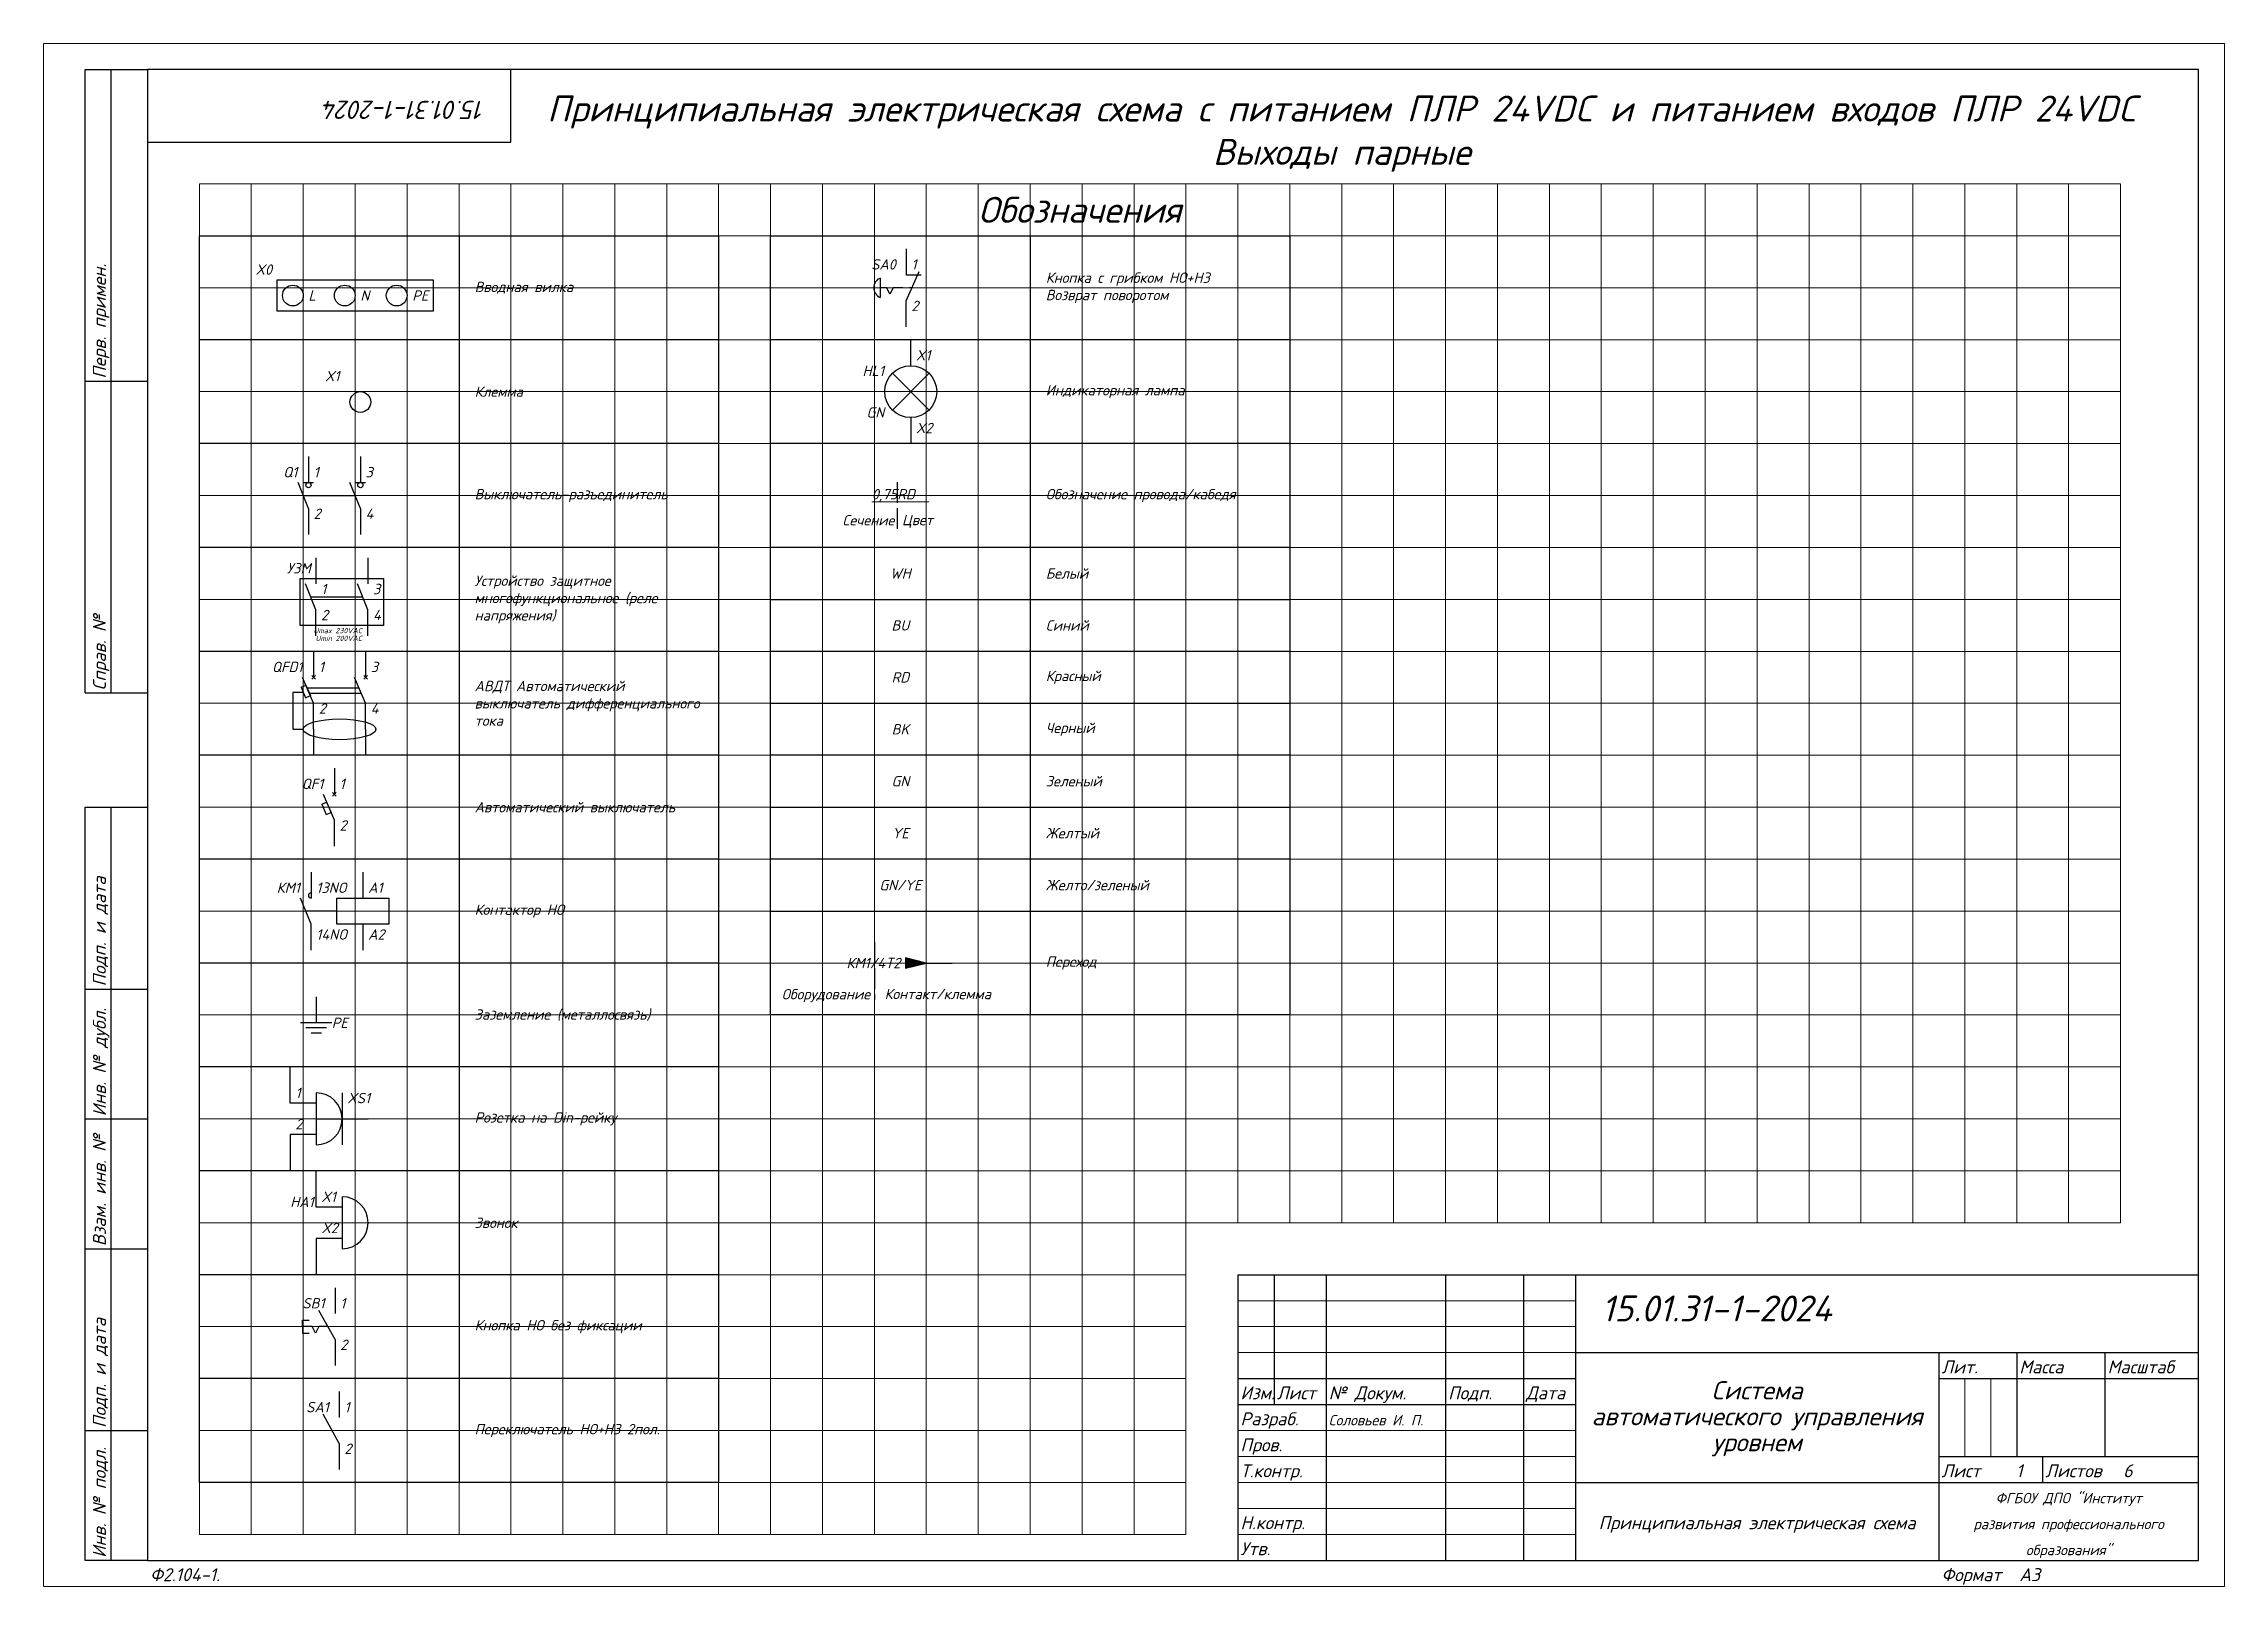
# Paper-space layout 'Эл1 (2)' of a CAD drawing. Header units: millimetres. Extents: x 0 to 420, y 0 to 297.
# The model-space entities are those that its viewports show. They can reach past a viewport. Long polylines and large blocks are cut down to what shows.
import ezdxf
from ezdxf.enums import TextEntityAlignment as Align

# ---------------------------------------------------------------- set-up
doc = ezdxf.new("R2010")
doc.units = ezdxf.units.MM
doc.linetypes.add('Ш4х1_Гост_ЕСКД', pattern=[5, 4, -1])
for name, color, linetype, lineweight in [('4', 4, 'Continuous', 15), ('Основная', 7, 'Continuous', 30), ('Тонкая для кабелей', 7, 'Continuous', 15), ('Штриховая', 7, 'Ш4х1_Гост_ЕСКД', 30)]:
    doc.layers.add(name, color=color, linetype=linetype, lineweight=lineweight)
doc.layers.add('Привязки', color=2, linetype='Continuous', lineweight=0, plot=False, transparency=0.8)
doc.layers.add('рамка', color=253, linetype='Continuous', lineweight=5, transparency=0.8)
doc.styles.add('текст', font='isocpeui.ttf')

psp = doc.layouts.new('Эл1 (2)')

msp = doc.modelspace()

# ---------------------------------------------------------------- texts
at = {"layer": 'Основная', "style": 'текст'}
for s, width, heights, insert, char_height, attachment_point in [('Принципиальная электрическая схема с питанием ПЛР 24VDC и питанием входов ПЛР 24VDC\\PВыходы парные', 333.9398066, [15.99579], (8670.0001, 586.99998), 5, 2), ('Обозначения', 61.6342055, [9.9986], (8600, 565), 5, 4), ('X0', 10, [0], (8464, 552.5), 2, 9), ('1', 3, [0], (8587.125, 553.5), 2, 7), ('Вводная вилка', 41.4161511, [2.33491], (8503, 550), 2, 4), ('Кнопка с грибком НО+НЗ\\PВозврат поворотом', 46.8631649, [15.03875], (8613, 550), 2, 4), ('L', 5, [0], (8471, 548.5), 2, 4), ('N', 5, [0], (8481, 548.5), 2, 4), ('PE', 5, [0], (8491, 548.5), 2, 4), ('2', 3, [0], (8587.125, 545.5), 2, 7), ('X1', 3, [0], (8588, 536), 2, 7), ('X1', 10, [0], (8477, 532), 2, 9), ('Клемма', 41.4161511, [2.33491], (8503, 530), 2, 4), ('Индикаторная лампа', 41.4161511, [2.33491], (8613, 530), 2, 4), ('X2', 3, [0], (8588, 522), 2, 7), ('1', 3, [0], (8472, 513.5), 2, 7), ('3', 3, [0], (8482, 513.5), 2, 7), ('Выключатель-разъединитель', 41.4161511, [2.33491], (8503, 510), 2, 4), ('Обозначение провода/кабедя', 41.4161511, [2.33491], (8613, 510), 2, 4), ('2', 3, [0], (8472, 505.5), 2, 7), ('4', 3, [0], (8482, 505.5), 2, 7), ('Сечение', 11.4279908, [2.33491], (8578.85032, 505.23636), 2, 5), ('Цвет', 11.4279908, [2.33491], (8588.30303, 505.02317), 2, 5), ('УЗМ', 5.8793103, [0], (8471.43966, 495), 2, 9), ('WH', 41.4161511, [2.33491], (8585, 495), 2, 5), ('Белый', 41.4161511, [2.33491], (8613, 495), 2, 4), ('1', 3, [0], (8473.43966, 491), 2, 7), ('3', 3, [0], (8483.43966, 491), 2, 7), ('Устройство защитное многофункциональное (реле напряжения)', 46.5568767, [14.66688], (8503, 490), 2, 4), ('2', 3, [0], (8473.43966, 486), 2, 7), ('4', 3, [0], (8483.43966, 486), 2, 7), ('Umax 230VAC', 12.2395477, [0], (8481.31897, 483.49676), 1, 9), ('Umin 200VAC', 14.3469034, [0], (8481.31897, 482), 1, 9), ('BU', 41.4161511, [2.33491], (8585, 485), 2, 5), ('Синий', 41.4161511, [2.33491], (8613, 485), 2, 4), ('1', 3, [0], (8473, 476), 2, 7), ('3', 3, [0], (8483, 476), 2, 7), ('RD', 41.4161511, [2.33491], (8585, 475), 2, 5), ('Красный', 41.4161511, [2.33491], (8613, 475), 2, 4), ('АВДТ Автоматический выключатель дифференциального тока', 46.3645442, [16.16388], (8503, 470), 2, 4), ('2', 3, [0], (8473, 468), 2, 7), ('4', 3, [0], (8483, 468), 2, 7), ('Черный', 41.4161511, [2.33491], (8613, 465), 2, 4), ('BK', 41.4161511, [2.33491], (8585, 465), 2, 5), ('1', 3, [0], (8477, 453.5), 2, 7), ('GN', 41.4161511, [2.33491], (8585, 455), 2, 5), ('Зеленый', 41.4161511, [2.33491], (8613, 455), 2, 4), ('Автоматический выключатель', 41.4161511, [2.33491], (8503, 450), 2, 4), ('2', 3, [0], (8477, 445.5), 2, 7), ('YE', 41.4161511, [2.33491], (8585, 445), 2, 5), ('Желтый', 41.4161511, [2.33491], (8613, 445), 2, 4), ('КМ1', 5.8793103, [0], (8469.37931, 433.5), 2, 9), ('13NO', 3, [0], (8472.5, 433.5), 2, 7), ('А1', 3, [0], (8482.5, 433.5), 2, 7), ('GN/YE', 41.4161511, [2.33491], (8585, 435), 2, 5), ('Желто/зеленый', 41.4161511, [2.33491], (8613, 435), 2, 4), ('Контактор НО', 41.4161511, [2.33491], (8503, 430), 2, 4), ('14NO', 3, [0], (8472.5, 424.5), 2, 7), ('А2', 3, [0], (8482.5, 424.5), 2, 7), ('КМ1/4T2', 10, [0], (8585, 420), 2, 6), ('Переход', 41.4161511, [2.33491], (8613, 420), 2, 4), ('Оборудование', 11.4279908, [2.33491], (8570.66234, 413.73636), 2, 5), ('Контакт/клемма', 11.4279908, [2.33491], (8592.20672, 414.03865), 2, 5), ('PE', 5, [0], (8475.5, 408.5), 2, 4), ('Заземление (металлосвязь)', 41.4161511, [2.33491], (8503, 410), 2, 4), ('1', 3, [0], (8468.5, 394), 2, 7), ('XS1', 3, [0], (8478.5, 393), 2, 7), ('Розетка на Din-рейку', 41.4161511, [2.33491], (8503, 390), 2, 4), ('2', 3, [0], (8468.5, 388), 2, 7), ('HA1', 3, [0], (8467.5, 373), 2, 7), ('X1', 3, [0], (8473.5, 374), 2, 7), ('X2', 3, [0], (8473.5, 368), 2, 7), ('Звонок', 41.4161511, [2.33491], (8503, 370), 2, 4), ('1', 3, [0], (8477.125, 353.5), 2, 7), ('Кнопка НО без фиксации', 41.4161511, [2.33491], (8503, 350), 2, 4), ('2', 3, [0], (8477.125, 345.5), 2, 7), ('1', 3, [0], (8477.93966, 333.5), 2, 7), ('Переключатель НО+НЗ 2пол.', 41.4161511, [2.33491], (8503, 330), 2, 4), ('2', 3, [0], (8477.93966, 325.5), 2, 7)]:
    msp.add_mtext_dynamic_manual_height_columns(s, width=width, gutter_width=200, heights=heights, dxfattribs=dict(at, insert=insert, char_height=char_height, attachment_point=attachment_point))
at = {"layer": 'Основная', "char_height": 2, "width": 3.8793103, "attachment_point": 9, "style": 'текст'}
for s, insert in [('SА0', (8584.125, 553.5)), ('HL1', (8581.87931, 533)), ('GN', (8581.87931, 525)), ('Q1', (8468.87931, 513.5)), ('QFD1', (8469.87931, 476)), ('QF1', (8473.87931, 453.5)), ('SB1', (8474.125, 353.5)), ('SА1', (8474.93966, 333.5))]:
    msp.add_mtext(s, dxfattribs=dict(at, insert=insert))
at = {"layer": 'Тонкая для кабелей', "insert": (8579.5, 508.8), "char_height": 2, "attachment_point": 7, "style": 'текст'}
msp.add_mtext_dynamic_manual_height_columns('0,75RD', width=10, gutter_width=200, heights=[0], dxfattribs=at)

# ---------------------------------------------------------------- blocks, each defined once
blk = doc.blocks.new('*U110')
for p, q in [((8, 232), (8, 292)), ((8, 292), (20, 292)), ((13, 232), (13, 292)), ((90, 292), (90, 292)), ((90, 292), (90, 292)), ((90, 278), (90, 292)), ((90, 292), (90, 292)), ((90, 292), (90, 292)), ((90, 292), (90, 292)), ((20, 278), (90, 278)), ((8, 232), (20, 232)), ((8, 172), (8, 232)), ((13, 172), (13, 232)), ((8, 172), (20, 172)), ((8, 115), (8, 150)), ((8, 150), (20, 150)), ((13, 115), (13, 150)), ((8, 90), (8, 115)), ((8, 115), (20, 115)), ((13, 90), (13, 115)), ((8, 65), (8, 90)), ((8, 90), (20, 90)), ((13, 65), (13, 90)), ((8, 30), (8, 65)), ((8, 65), (20, 65)), ((13, 30), (13, 65)), ((8, 5), (8, 30)), ((8, 30), (20, 30)), ((13, 5), (13, 30)), ((230, 20), (415, 20)), ((230, 20), (230, 5)), ((237, 20), (237, 5)), ((247, 20), (247, 5)), ((270, 20), (270, 5)), ((285, 20), (285, 5)), ((295, 20), (295, 5)), ((405, 20), (405, 5)), ((415, 20), (415, 20)), ((415, 20), (415, 20)), ((405, 13), (415, 13)), ((230, 10), (295, 10)), ((20, 5), (8, 5)), ((230, 5), (295, 5)), ((415, 5), (415, 5)), ((415, 5), (415, 5)), ((415, 5), (415, 5)), ((415, 5), (415, 5)), ((415, 5), (415, 5)), ((415, 5), (415, 5)), ((415, 5), (415, 5))]:
    blk.add_line(p, q)
blk.add_lwpolyline([(20, 5), (415, 5), (415, 292), (20, 292)], close=True)
at = {"layer": '4'}
for p, q in [((230, 15), (295, 15)), ((415, 5), (415, 5)), ((415, 5), (415, 5)), ((415, 5), (415, 5)), ((415, 5), (415, 5)), ((415, 5), (415, 5)), ((415, 5), (415, 5)), ((415, 5), (415, 5)), ((415, 5), (415, 5)), ((415, 5), (415, 5))]:
    blk.add_line(p, q, dxfattribs=at)
at = {"layer": 'Привязки'}
blk.add_lwpolyline([(0, 0), (420, 0), (420, 297), (0, 297)], close=True, dxfattribs=at)
at = {"layer": 'рамка'}
blk.add_lwpolyline([(0, 297), (420, 297), (420, 0), (0, 0)], close=True, dxfattribs=at)
at = {"style": 'текст'}
for s, p in [('Перв. примен.', (12, 232.5)), ('Справ. №', (12, 172.5)), ('Подп. и дата', (12, 115.5)), ('Инв. № дубл.', (12, 90.5)), ('Взам. инв. №', (12, 65.5)), ('Подп. и дата', (12, 30.5)), ('Инв. № подл.', (12, 5.5))]:
    blk.add_text(s, height=2.5, rotation=90, dxfattribs=at).set_placement(p)
for s, height, p in [('Лист', 2.5, (405.5, 14)), ('Изм.', 2.5, (230.5, 6)), ('Лист', 2.5, (237.5, 6)), ('№ Докум.', 2.5, (247.5, 6)), ('Подп.', 2.5, (270.5, 6)), ('Дата', 2.5, (285.5, 6)), ('Ф2.104-1.', 0.005, (20, 4.99)), ('Разраб.', 0.0000135, (415, 5)), ('Пров.', 0.0000135, (415, 5)), ('Т.контр.', 0.0000135, (415, 5)), ('Н.контр.', 0.0000135, (415, 5)), ('Утв.', 0.0000135, (415, 5)), ('Лит.', 0.0000135, (415, 5)), ('Масса', 0.0000135, (415, 5)), ('Масштаб', 0.0000135, (415, 5)), ('Листов', 0.0000135, (415, 5)), ('Ф2.104-1а.', 2.5, (20.5, 1)), ('Формат', 2.5, (365.5, 1)), ('А3', 2.5, (380.5, 1)), ('А4', 0.025, (419.61, 0.01)), ('А2', 0.00833, (419.87, 0)), ('А1', 0.00625, (419.9, 0)), ('А0', 0.005, (419.92, 0))]:
    blk.add_text(s, height=height, dxfattribs=at).set_placement(p)
for tag, p, height in [('12', (90, 292), 0.00000373), ('13', (90, 292), 0.00000373), ('27', (90, 292), 0.00000522), ('29', (105, 249), 3.5), ('ИЗМ2', (230.5, 16), 2.5), ('ЛИСТИЗМ2', (237.5, 16), 2.5), ('№ДОКУМИЗМ2', (247.5, 16), 2.5), ('28', (415, 20), 0.0000438), ('ИЗМ1', (230.5, 11), 2.5), ('ЛИСТИЗМ1', (237.5, 11), 2.5), ('№ДОКУМИЗМ1', (247.5, 11), 2.5), ('ПОДПИЗМ1', (270.5, 11), 2.5), ('ДАТАИЗМ1', (285.5, 11), 2.5), ('ДАТАНКОНТР', (285.5, 11), 2.5), ('ОБОЗНАЧЕНИЕ', (300, 11), 5), ('ДАТАУТВ', (285.5, 6), 2.5), ('РАЗРАБ', (415, 5), 0.0000135), ('ЛИСТОВ', (415, 5), 0.0000135), ('ПРОВ', (415, 5), 0.0000135), ('ТКОНТР', (415, 5), 0.0000135), ('НКОНТР', (415, 5), 0.0000135), ('УТВ', (415, 5), 0.0000135), ('10', (415, 5), 0.0000135), ('11', (415, 5), 0.0000135), ('ПОДПИЗМ2', (415, 5), 0.0000135), ('ДАТАИЗМ2', (415, 5), 0.0000135), ('ИЗМ3', (415, 5), 0.0000135), ('ЛИСТИЗМ3', (415, 5), 0.0000135), ('№ДОКУМИЗМ3', (415, 5), 0.0000135), ('ПОДПИЗМ3', (415, 5), 0.0000135), ('ДАТАИЗМ3', (415, 5), 0.0000135), ('ИЗМ4', (415, 5), 0.0000135), ('ЛИСТИЗМ4', (415, 5), 0.0000135), ('№ДОКУМИЗМ4', (415, 5), 0.0000135), ('ПОДПИЗМ4', (415, 5), 0.0000135), ('ДАТАИЗМ4', (415, 5), 0.0000135), ('ДАТАРАЗРАБ', (415, 5), 0.0000135), ('ДАТАПРОВ', (415, 5), 0.0000135), ('ДАТАТКОНТР', (415, 5), 0.0000135)]:
    blk.add_attdef(tag, p, '', height=height, dxfattribs=at)
for tag, p, height, rotation in [('ОБОЗНАЧЕНИЕ-ВЕРХ', (85, 286), 3.5, 180), ('ПРИМЕНЯЕМОСТЬ', (19, 232.5), 2.5, 90), ('СПРАВ№', (19, 172.5), 2.5, 90), ('ДАТАУЧЁТАДУБЛ', (19, 115.5), 2.5, 90), ('ИНВ№ДУБЛ', (19, 90.5), 2.5, 90), ('ВЗАМИНВ№', (19, 65.5), 2.5, 90), ('ДАТАУЧЁТА', (19, 30.5), 2.5, 90), ('ИНВ№ПОДЛ', (19, 5.5), 2.5, 90)]:
    blk.add_attdef(tag, p, '', height=height, rotation=rotation, dxfattribs=at)
blk.add_attdef('30', text='', height=5, dxfattribs=at).set_placement((355, 34), align=Align.MIDDLE)
for tag, height, p in [('ЛИСТ', 2.5, (410, 9)), ('НАИМЕНОВАНИЕ1', 0.000027, (415, 5)), ('НАИМЕНОВАНИЕ2', 0.0000189, (415, 5)), ('НАИМЕНОВАНИЕ3', 0.0000189, (415, 5)), ('НАИМЕНОВАНИЕ4', 0.0000135, (415, 5)), ('МАССА', 0.0000189, (415, 5)), ('МАСШТАБ', 0.0000189, (415, 5)), ('МАТЕРИАЛ1', 0.0000135, (415, 5)), ('МАТЕРИАЛ2', 0.0000135, (415, 5)), ('МАТЕРИАЛ3', 0.0000135, (415, 5)), ('ПРЕДПРИЯТИЕ1', 0.0000189, (415, 5)), ('ПРЕДПРИЯТИЕ2', 0.0000189, (415, 5)), ('ПРЕДПРИЯТИЕ3', 0.0000189, (415, 5))]:
    blk.add_attdef(tag, text='', height=height, dxfattribs=at).set_placement(p, align=Align.CENTER)
for tag in ['ЛИТЕРА', 'ЛИТЕРА2', 'ЛИТЕРА3']:
    blk.add_attdef(tag, text='', height=0.0000135, dxfattribs=at).set_placement((415, 5), align=Align.RIGHT)
for tag in ['ИНДЕКС', 'ИНДЕКС2', 'ИНДЕКС3']:
    blk.add_attdef(tag, text='', height=0.0000135, dxfattribs=at).set_placement((415, 5), align=Align.TOP_LEFT)
blk = doc.blocks.new('*U109')
for p, q in [((8, 232), (8, 292)), ((8, 292), (20, 292)), ((13, 232), (13, 292)), ((90, 292), (90, 292)), ((90, 292), (90, 292)), ((90, 278), (90, 292)), ((90, 292), (90, 292)), ((90, 292), (90, 292)), ((90, 292), (90, 292)), ((20, 278), (90, 278)), ((8, 232), (20, 232)), ((8, 172), (8, 232)), ((13, 172), (13, 232)), ((8, 172), (20, 172)), ((8, 115), (8, 150)), ((8, 150), (20, 150)), ((13, 115), (13, 150)), ((8, 90), (8, 115)), ((8, 115), (20, 115)), ((13, 90), (13, 115)), ((8, 65), (8, 90)), ((8, 90), (20, 90)), ((13, 65), (13, 90)), ((8, 30), (8, 65)), ((8, 65), (20, 65)), ((13, 30), (13, 65)), ((230, 60), (415, 60)), ((230, 60), (230, 5)), ((237, 60), (237, 35)), ((247, 60), (247, 5)), ((270, 60), (270, 5)), ((285, 60), (285, 5)), ((295, 60), (295, 5)), ((415, 60), (415, 60)), ((415, 60), (415, 60)), ((295, 45), (415, 45)), ((365, 45), (365, 20)), ((380, 45), (380, 25)), ((397, 45), (397, 25)), ((230, 40), (295, 40)), ((365, 40), (415, 40)), ((230, 35), (295, 35)), ((8, 5), (8, 30)), ((8, 30), (20, 30)), ((13, 5), (13, 30)), ((365, 25), (415, 25)), ((385, 25), (385, 20)), ((295, 20), (415, 20)), ((365, 20), (365, 5)), ((20, 5), (8, 5))]:
    blk.add_line(p, q)
blk.add_lwpolyline([(20, 5), (415, 5), (415, 292), (20, 292)], close=True)
at = {"layer": '4'}
for p, q in [((230, 55), (295, 55)), ((230, 50), (295, 50)), ((230, 45), (295, 45)), ((370, 40), (370, 25)), ((375, 40), (375, 25)), ((230, 30), (295, 30)), ((230, 25), (295, 25)), ((230, 20), (295, 20)), ((230, 15), (295, 15)), ((230, 10), (295, 10))]:
    blk.add_line(p, q, dxfattribs=at)
at = {"layer": 'Привязки'}
blk.add_lwpolyline([(0, 0), (420, 0), (420, 297), (0, 297)], close=True, dxfattribs=at)
at = {"layer": 'рамка'}
blk.add_lwpolyline([(0, 297), (420, 297), (420, 0), (0, 0)], close=True, dxfattribs=at)
at = {"style": 'текст'}
for s, p in [('Перв. примен.', (12, 232.5)), ('Справ. №', (12, 172.5)), ('Подп. и дата', (12, 115.5)), ('Инв. № дубл.', (12, 90.5)), ('Взам. инв. №', (12, 65.5)), ('Подп. и дата', (12, 30.5)), ('Инв. № подл.', (12, 5.5))]:
    blk.add_text(s, height=2.5, rotation=90, dxfattribs=at).set_placement(p)
for s, height, p in [('Лит.', 2.5, (365.5, 41)), ('Масса', 2.5, (380.5, 41)), ('Масштаб', 2.5, (397.5, 41)), ('Изм.', 2.5, (230.5, 36)), ('Лист', 2.5, (237.5, 36)), ('№ Докум.', 2.5, (247.5, 36)), ('Подп.', 2.5, (270.5, 36)), ('Дата', 2.5, (285.5, 36)), ('Разраб.', 2.5, (230.5, 31)), ('Пров.', 2.5, (230.5, 26)), ('Т.контр.', 2.5, (230.5, 21)), ('Лист', 2.5, (365.5, 21)), ('Листов', 2.5, (385.5, 21)), ('Н.контр.', 2.5, (230.5, 11)), ('Утв.', 2.5, (230.5, 6)), ('Ф2.104-1а.', 0.005, (20, 4.99)), ('Ф2.104-1.', 2.5, (20.5, 1)), ('Формат', 2.5, (365.5, 1)), ('А3', 2.5, (380.5, 1)), ('А4', 0.025, (419.61, 0.01)), ('А2', 0.00833, (419.87, 0)), ('А1', 0.00625, (419.9, 0)), ('А0', 0.005, (419.92, 0))]:
    blk.add_text(s, height=height, dxfattribs=at).set_placement(p)
for tag, p, height in [('12', (90, 292), 0.00000373), ('13', (90, 292), 0.00000373), ('27', (90, 292), 0.00000522), ('29', (105, 279), 3.5), ('28', (415, 60), 0.0000438), ('ИЗМ4', (230.5, 56), 2.5), ('ЛИСТИЗМ4', (237.5, 56), 2.5), ('№ДОКУМИЗМ4', (247.5, 56), 2.5), ('ПОДПИЗМ4', (270.5, 56), 2.5), ('ДАТАИЗМ4', (285.5, 56), 2.5), ('ОБОЗНАЧЕНИЕ', (300, 51), 5), ('ИЗМ3', (230.5, 51), 2.5), ('ЛИСТИЗМ3', (237.5, 51), 2.5), ('№ДОКУМИЗМ3', (247.5, 51), 2.5), ('ПОДПИЗМ3', (270.5, 51), 2.5), ('ДАТАИЗМ3', (285.5, 51), 2.5), ('ИЗМ2', (230.5, 46), 2.5), ('ЛИСТИЗМ2', (237.5, 46), 2.5), ('№ДОКУМИЗМ2', (247.5, 46), 2.5), ('ПОДПИЗМ2', (270.5, 46), 2.5), ('ДАТАИЗМ2', (285.5, 46), 2.5), ('ИЗМ1', (230.5, 41), 2.5), ('ЛИСТИЗМ1', (237.5, 41), 2.5), ('№ДОКУМИЗМ1', (247.5, 41), 2.5), ('ПОДПИЗМ1', (270.5, 41), 2.5), ('ДАТАИЗМ1', (285.5, 41), 2.5), ('РАЗРАБ', (247.5, 31), 2.5), ('ДАТАРАЗРАБ', (285.5, 31), 2.5), ('ПРОВ', (247.5, 26), 2.5), ('ДАТАПРОВ', (285.5, 26), 2.5), ('ТКОНТР', (247.5, 21), 2.5), ('ДАТАТКОНТР', (285.5, 21), 2.5), ('ЛИСТОВ', (400.5, 21), 2.5), ('10', (230.5, 16), 2.5), ('11', (247.5, 16), 2.5), ('НКОНТР', (247.5, 11), 2.5), ('ДАТАНКОНТР', (285.5, 11), 2.5), ('УТВ', (247.5, 6), 2.5), ('ДАТАУТВ', (285.5, 6), 2.5)]:
    blk.add_attdef(tag, p, '', height=height, dxfattribs=at)
for tag, p, height, rotation in [('ОБОЗНАЧЕНИЕ-ВЕРХ', (85, 286), 3.5, 180), ('ПРИМЕНЯЕМОСТЬ', (19, 232.5), 2.5, 90), ('СПРАВ№', (19, 172.5), 2.5, 90), ('ДАТАУЧЁТАДУБЛ', (19, 115.5), 2.5, 90), ('ИНВ№ДУБЛ', (19, 90.5), 2.5, 90), ('ВЗАМИНВ№', (19, 65.5), 2.5, 90), ('ДАТАУЧЁТА', (19, 30.5), 2.5, 90), ('ИНВ№ПОДЛ', (19, 5.5), 2.5, 90)]:
    blk.add_attdef(tag, p, '', height=height, rotation=rotation, dxfattribs=at)
blk.add_attdef('30', text='', height=5, dxfattribs=at).set_placement((355, 64), align=Align.MIDDLE)
for tag, height, p in [('НАИМЕНОВАНИЕ1', 5, (330, 36)), ('НАИМЕНОВАНИЕ2', 3.5, (330, 31)), ('МАССА', 3.5, (388.5, 31)), ('МАСШТАБ', 3.5, (406, 31)), ('НАИМЕНОВАНИЕ3', 3.5, (330, 26)), ('НАИМЕНОВАНИЕ4', 2.5, (330, 21)), ('ЛИСТ', 2.5, (380.5, 21)), ('МАТЕРИАЛ1', 2.5, (330, 16)), ('ПРЕДПРИЯТИЕ1', 3.5, (390, 16)), ('МАТЕРИАЛ2', 2.5, (330, 11)), ('ПРЕДПРИЯТИЕ2', 3.5, (390, 11)), ('МАТЕРИАЛ3', 2.5, (330, 6)), ('ПРЕДПРИЯТИЕ3', 3.5, (390.02, 6))]:
    blk.add_attdef(tag, text='', height=height, dxfattribs=at).set_placement(p, align=Align.CENTER)
for tag, p in [('ЛИТЕРА', (367.5, 31)), ('ЛИТЕРА2', (372.5, 31)), ('ЛИТЕРА3', (377.5, 31))]:
    blk.add_attdef(tag, text='', height=2.5, dxfattribs=at).set_placement(p, align=Align.RIGHT)
for tag, p in [('ИНДЕКС', (367.5, 31)), ('ИНДЕКС2', (372.5, 31)), ('ИНДЕКС3', (377.5, 31))]:
    blk.add_attdef(tag, text='', height=2.5, dxfattribs=at).set_placement(p, align=Align.TOP_LEFT)

# ---------------------------------------------------------------- hatches: boundary and pattern name
at = {"layer": 'Основная'}
h = msp.add_hatch(color=256, dxfattribs=at)
h.dxf.hatch_style = 1
h.paths.add_polyline_path([(8590, 420), (8586, 421), (8586, 420)])
h.paths.add_polyline_path([(8590, 420), (8586, 420), (8586, 419)])

# ---------------------------------------------------------------- linework, layer by layer
for p, q in [((8450, 560), (8500, 560)), ((8450, 540), (8450, 560)), ((8500, 560), (8500, 540)), ((8500, 560), (8550, 560)), ((8550, 560), (8550, 540)), ((8560, 560), (8610, 560)), ((8560, 540), (8560, 560)), ((8610, 560), (8610, 540)), ((8610, 560), (8660, 560)), ((8660, 560), (8660, 540)), ((8586.125, 557.5), (8586.125, 552.5)), ((8465, 551.5), (8495, 551.5)), ((8465, 545.5), (8465, 551.5)), ((8495, 551.5), (8495, 545.5)), ((8581.125, 551.875), (8581.125, 548.125)), ((8586.125, 547.5), (8588.625, 553.125)), ((8586.125, 552.5), (8588.9928, 552.5)), ((8582.375, 550), (8581.125, 550)), ((8583, 548.75), (8582.375, 550)), ((8583.625, 550), (8583, 548.75)), ((8585.5, 550), (8583.625, 550)), ((8586.125, 542.5), (8586.125, 547.5)), ((8587.23611, 550), (8586.75, 550)), ((8495, 545.5), (8465, 545.5)), ((8500, 540), (8450, 540)), ((8450, 520), (8450, 540)), ((8550, 540), (8500, 540)), ((8500, 540), (8500, 520)), ((8550, 540), (8550, 520)), ((8610, 540), (8560, 540)), ((8560, 520), (8560, 540)), ((8587, 535), (8587, 540)), ((8660, 540), (8610, 540)), ((8610, 540), (8610, 520)), ((8660, 540), (8660, 520)), ((8583.46447, 533.53553), (8590.53553, 526.46447)), ((8583.46447, 526.46447), (8590.53553, 533.53553)), ((8587, 525), (8587, 520)), ((8500, 520), (8450, 520)), ((8450, 500), (8450, 520)), ((8471, 517.5), (8471, 512.5)), ((8481, 517.5), (8481, 512.5)), ((8550, 520), (8500, 520)), ((8500, 520), (8500, 500)), ((8550, 520), (8550, 500)), ((8610, 520), (8560, 520)), ((8560, 500), (8560, 520)), ((8660, 520), (8610, 520)), ((8610, 520), (8610, 500)), ((8660, 520), (8660, 500)), ((8471, 507.5), (8469, 512.5)), ((8470, 512.5), (8472, 512.5)), ((8481, 507.5), (8479, 512.5)), ((8480, 512.5), (8482, 512.5)), ((8470, 510), (8480.00059, 509.99851)), ((8471, 507.5), (8471, 502.5)), ((8481, 507.5), (8481, 502.5)), ((8500, 500), (8450, 500)), ((8450, 480), (8450, 500)), ((8550, 500), (8500, 500)), ((8500, 500), (8500, 480)), ((8550, 500), (8550, 480)), ((8610, 500), (8560, 500)), ((8560, 480), (8560, 500)), ((8660, 500), (8610, 500)), ((8610, 500), (8610, 480)), ((8660, 500), (8660, 480)), ((8472.43966, 498), (8472.43966, 493)), ((8482.43966, 498), (8482.43966, 493)), ((8469.43966, 494), (8485.43966, 494)), ((8469.43966, 485), (8469.43966, 494)), ((8472.43966, 488), (8470.43966, 493)), ((8482.43966, 488), (8480.43966, 493)), ((8485.43966, 494), (8485.43966, 485)), ((8471.44025, 490.49851), (8481.43966, 490.5)), ((8472.43966, 483), (8472.43966, 488)), ((8482.43966, 483), (8482.43966, 488)), ((8560, 490), (8660, 490)), ((8485.43966, 485), (8469.43966, 485)), ((8500, 480), (8450, 480)), ((8450, 460), (8450, 480)), ((8472, 480), (8472, 475)), ((8482, 480), (8482, 475)), ((8550, 480), (8500, 480)), ((8500, 480), (8500, 460)), ((8550, 480), (8550, 460)), ((8610, 480), (8560, 480)), ((8560, 460), (8560, 480)), ((8660, 480), (8610, 480)), ((8610, 480), (8610, 460)), ((8660, 480), (8660, 460)), ((8472, 470), (8469.87931, 474.94828)), ((8472.35355, 475.35355), (8471.64645, 474.64645)), ((8471.64645, 475.35355), (8472.35355, 474.64645)), ((8472, 475), (8472.35355, 475.35355)), ((8482, 470), (8479.87931, 474.94828)), ((8482.35355, 475.35355), (8481.64645, 474.64645)), ((8481.64645, 475.35355), (8482.35355, 474.64645)), ((8482, 475), (8482.35355, 475.35355)), ((8470.02051, 472.08022), (8468, 472.08022)), ((8468, 472.08022), (8468, 465)), ((8469.59194, 473.08022), (8470.51108, 473.47414)), ((8469.59194, 473.08022), (8470.44908, 471.08022)), ((8470.44908, 471.08022), (8471.36823, 471.47414)), ((8470.51108, 473.47414), (8471.36823, 471.47414)), ((8470.72537, 472.97414), (8480.72537, 472.97414)), ((8471.15394, 471.97414), (8481.15394, 471.97414)), ((8472, 465), (8472, 470)), ((8482, 465), (8482, 470)), ((8560, 470), (8660, 470)), ((8468, 465), (8470, 465)), ((8472, 465), (8472, 460)), ((8482, 465), (8482, 460)), ((8500, 460), (8450, 460)), ((8450, 440), (8450, 460)), ((8550, 460), (8500, 460)), ((8500, 460), (8500, 440)), ((8550, 460), (8550, 440)), ((8610, 460), (8560, 460)), ((8560, 440), (8560, 460)), ((8660, 460), (8610, 460)), ((8610, 460), (8610, 440)), ((8660, 460), (8660, 440)), ((8476, 457.5), (8476, 452.5)), ((8473.59194, 450.58022), (8474.51108, 450.97414)), ((8473.59194, 450.58022), (8474.44908, 448.58022)), ((8476, 447.5), (8473.87931, 452.44828)), ((8474.51108, 450.97414), (8475.36823, 448.97414)), ((8476.35355, 452.85355), (8475.64645, 452.14645)), ((8475.64645, 452.85355), (8476.35355, 452.14645)), ((8476, 452.5), (8476.35355, 452.85355)), ((8560, 450), (8660, 450)), ((8474.44908, 448.58022), (8475.36823, 448.97414)), ((8476, 442.5), (8476, 447.5)), ((8500, 440), (8450, 440)), ((8450, 420), (8450, 440)), ((8471.5, 437.5), (8471.5, 432.5)), ((8481.5, 437.5), (8481.5, 432.5)), ((8550, 440), (8500, 440)), ((8500, 440), (8500, 420)), ((8550, 440), (8550, 420)), ((8610, 440), (8560, 440)), ((8560, 430), (8560, 440)), ((8660, 440), (8610, 440)), ((8610, 440), (8610, 430)), ((8660, 440), (8660, 430)), ((8471.5, 427.5), (8469.5, 432.5)), ((8476.5, 430), (8470.5, 430)), ((8476.5, 432.5), (8486.5, 432.5)), ((8476.5, 427.5), (8476.5, 432.5)), ((8486.5, 432.5), (8486.5, 427.5)), ((8560, 430), (8660, 430)), ((8560, 410), (8560, 430)), ((8610, 430), (8610, 410)), ((8660, 430), (8660, 410)), ((8471.5, 422.5), (8471.5, 427.5)), ((8486.5, 427.5), (8476.5, 427.5)), ((8481.5, 427.5), (8481.5, 422.5)), ((8500, 420), (8450, 420)), ((8450, 400), (8450, 420)), ((8550, 420), (8500, 420)), ((8500, 420), (8500, 400)), ((8550, 420), (8550, 400)), ((8590, 420), (8586, 421)), ((8586, 421), (8586, 419)), ((8586, 419), (8590, 420)), ((8590, 420), (8595, 420)), ((8472.5, 413.5), (8472.5, 408.5)), ((8475.5, 408.5), (8469.5, 408.5)), ((8474.5, 407.5), (8470.5, 407.5)), ((8610, 410), (8560, 410)), ((8660, 410), (8610, 410)), ((8473.5, 406.5), (8471.5, 406.5)), ((8500, 400), (8450, 400)), ((8450, 380), (8450, 400)), ((8467.5, 393), (8467.5, 400)), ((8550, 400), (8500, 400)), ((8500, 400), (8500, 380)), ((8550, 400), (8550, 380)), ((8472.5, 395), (8472.5, 385)), ((8477.5, 395), (8477.5, 385)), ((8472.5, 393), (8467.5, 393)), ((8472.5, 387), (8467.5, 387)), ((8467.5, 387), (8467.5, 380)), ((8472.5, 390), (8482.5, 390)), ((8500, 380), (8450, 380)), ((8450, 360), (8450, 380)), ((8472.5, 373), (8472.5, 380)), ((8550, 380), (8500, 380)), ((8500, 380), (8500, 360)), ((8550, 380), (8550, 360)), ((8477.5, 375), (8477.5, 365)), ((8477.5, 373), (8472.5, 373)), ((8477.5, 367), (8472.5, 367)), ((8472.5, 367), (8472.5, 360)), ((8500, 360), (8450, 360)), ((8450, 340), (8450, 360)), ((8476.125, 357.5), (8476.125, 352.5)), ((8550, 360), (8500, 360)), ((8500, 360), (8500, 340)), ((8550, 360), (8550, 340)), ((8476.125, 347.5), (8473, 353.125)), ((8469.875, 351.25), (8471.125, 351.25)), ((8469.875, 350), (8469.875, 351.25)), ((8471.75, 350), (8469.875, 350)), ((8469.875, 350), (8469.875, 348.75)), ((8469.875, 348.75), (8471.125, 348.75)), ((8472.375, 348.75), (8471.75, 350)), ((8473, 350), (8472.375, 348.75)), ((8474.73611, 350), (8473, 350)), ((8476.125, 347.5), (8476.125, 342.5)), ((8500, 340), (8450, 340)), ((8450, 320), (8450, 340)), ((8476.93966, 337.5), (8476.93966, 332.5)), ((8550, 340), (8500, 340)), ((8500, 340), (8500, 320)), ((8550, 340), (8550, 320)), ((8476.93966, 327.5), (8473.81466, 333.125)), ((8476.93966, 327.5), (8476.93966, 322.5)), ((8500, 320), (8450, 320)), ((8550, 320), (8500, 320))]:
    msp.add_line(p, q, dxfattribs=at)
for centre, radius in [((8468, 548.5), 2), ((8478, 548.5), 2), ((8488, 548.5), 2), ((8587, 530), 5), ((8481, 528), 2), ((8471, 512), 0.5), ((8481, 512), 0.5)]:
    msp.add_circle(centre, radius, dxfattribs=at)
for centre, radius, start, end in [((8581.90625, 550), 2.03125, 112.6198649, 247.3801351), ((8471.5, 433), 0.5, 90, 270), ((8472.5, 390), 5, 270, 90), ((8477.5, 370), 5, 270, 90)]:
    msp.add_arc(centre, radius, start, end, dxfattribs=at)
msp.add_ellipse((8477, 465), major_axis=(-7, 0), ratio=0.285714286, dxfattribs=at)
at = {"layer": 'Привязки'}
for p, q in [((8450, 570), (8820, 570)), ((8450, 310), (8450, 570)), ((8460, 570), (8460, 310)), ((8470, 570), (8470, 310)), ((8480, 570), (8480, 310)), ((8490, 570), (8490, 310)), ((8500, 570), (8500, 310)), ((8510, 570), (8510, 310)), ((8520, 570), (8520, 310)), ((8530, 570), (8530, 310)), ((8540, 570), (8540, 310)), ((8550, 570), (8550, 310)), ((8560, 570), (8560, 310)), ((8570, 570), (8570, 310)), ((8580, 570), (8580, 310)), ((8590, 570), (8590, 310)), ((8600, 570), (8600, 310)), ((8610, 570), (8610, 310)), ((8620, 570), (8620, 310)), ((8630, 570), (8630, 310)), ((8640, 570), (8640, 370)), ((8650, 570), (8650, 370)), ((8660, 570), (8660, 370)), ((8670, 570), (8670, 370)), ((8680, 570), (8680, 370)), ((8690, 570), (8690, 370)), ((8700, 570), (8700, 370)), ((8710, 570), (8710, 370)), ((8720, 570), (8720, 370)), ((8730, 570), (8730, 370)), ((8740, 570), (8740, 370)), ((8750, 570), (8750, 370)), ((8760, 570), (8760, 370)), ((8770, 570), (8770, 370)), ((8780, 570), (8780, 370)), ((8790, 570), (8790, 370)), ((8800, 570), (8800, 370)), ((8810, 570), (8810, 370)), ((8820, 570), (8820, 370)), ((8450, 560), (8820, 560)), ((8450, 550), (8820, 550)), ((8450, 540), (8820, 540)), ((8450, 530), (8820, 530)), ((8450, 520), (8820, 520)), ((8450, 510), (8820, 510)), ((8450, 500), (8820, 500)), ((8450, 490), (8820, 490)), ((8450, 480), (8820, 480)), ((8450, 470), (8820, 470)), ((8450, 460), (8820, 460)), ((8450, 450), (8820, 450)), ((8450, 440), (8820, 440)), ((8450, 430), (8820, 430)), ((8450, 420), (8820, 420)), ((8450, 410), (8820, 410)), ((8450, 400), (8820, 400)), ((8450, 390), (8820, 390)), ((8450, 380), (8820, 380)), ((8450, 370), (8640, 370)), ((8820, 370), (8640, 370)), ((8640, 370), (8640, 310)), ((8450, 360), (8640, 360)), ((8450, 350), (8640, 350)), ((8450, 340), (8640, 340)), ((8450, 330), (8640, 330)), ((8450, 320), (8640, 320)), ((8640, 310), (8450, 310))]:
    msp.add_line(p, q, dxfattribs=at)
at = {"layer": 'Тонкая для кабелей'}
msp.add_line((8590.5, 508.8), (8579.5, 508.8), dxfattribs=at)
at = {"layer": 'Штриховая'}
for p, q in [((8584.38516, 512.5678), (8584.38516, 503.0896)), ((8580, 424), (8580, 413))]:
    msp.add_line(p, q, dxfattribs=at)

# ---------------------------------------------------------------- block references
ref = msp.add_blockref('*U110', (8000, 300))
ref.add_attrib('ОБОЗНАЧЕНИЕ', '15.01.31', (8300, 311), dxfattribs={"height": 5, "style": 'текст'})
ref.add_attrib('ОБОЗНАЧЕНИЕ-ВЕРХ', '15.01.31', (8085, 586), dxfattribs={"height": 5, "rotation": 180, "style": 'текст'})
ref.add_attrib('НАИМЕНОВАНИЕ1', 'Система', dxfattribs={"height": 0.0000189, "style": 'текст'}).set_placement((8414.99954, 305.00017), align=Align.CENTER)
ref.add_attrib('НАИМЕНОВАНИЕ2', 'автоматического управления', dxfattribs={"height": 0.0000189, "style": 'текст'}).set_placement((8414.99954, 305.00014), align=Align.CENTER)
ref.add_attrib('НАИМЕНОВАНИЕ3', 'уровнем', dxfattribs={"height": 0.0000189, "style": 'текст'}).set_placement((8414.99954, 305.00011), align=Align.CENTER)
ref.add_attrib('РАЗРАБ', 'Соловьев И. П.', (8414.99909, 305.00014), dxfattribs={"height": 0.0000108, "style": 'текст'})
ref.add_attrib('ЛИСТОВ', '3', (8414.99992, 305.00009), dxfattribs={"height": 0.0000135, "style": 'текст'})
ref.add_attrib('ЛИСТ', '6', dxfattribs={"height": 2.5, "style": 'текст'}).set_placement((8410, 309), align=Align.CENTER)
ref.add_attrib('МАТЕРИАЛ2', 'Принципиальная электрическая схема', dxfattribs={"height": 0.0000135, "style": 'текст'}).set_placement((8414.99954, 305.00003), align=Align.CENTER)
ref.add_attrib('ПРЕДПРИЯТИЕ1', 'ФГБОУ ДПО "Институт', dxfattribs={"height": 0.0000108, "style": 'текст'}).set_placement((8414.99986, 305.00006), align=Align.CENTER)
ref.add_attrib('ПРЕДПРИЯТИЕ2', 'развития профессионального', dxfattribs={"height": 0.0000108, "style": 'текст'}).set_placement((8414.99986, 305.00003), align=Align.CENTER)
ref.add_attrib('ПРЕДПРИЯТИЕ3', 'образования"', dxfattribs={"height": 0.0000108, "style": 'текст'}).set_placement((8414.99986, 305.00001), align=Align.CENTER)
ref = msp.add_blockref('*U109', (8420, 300))
ref.add_attrib('ОБОЗНАЧЕНИЕ', '15.01.31-1-2024', (8720, 351), dxfattribs={"height": 5, "style": 'текст'})
ref.add_attrib('ОБОЗНАЧЕНИЕ-ВЕРХ', '15.01.31-1-2024', (8505, 586), dxfattribs={"height": 3.5, "rotation": 180, "style": 'текст'})
ref.add_attrib('НАИМЕНОВАНИЕ1', 'Система', dxfattribs={"height": 3.5, "style": 'текст'}).set_placement((8750, 336), align=Align.CENTER)
ref.add_attrib('НАИМЕНОВАНИЕ2', 'автоматического управления', dxfattribs={"height": 3.5, "style": 'текст'}).set_placement((8750, 331), align=Align.CENTER)
ref.add_attrib('НАИМЕНОВАНИЕ3', 'уровнем', dxfattribs={"height": 3.5, "style": 'текст'}).set_placement((8750, 326), align=Align.CENTER)
ref.add_attrib('РАЗРАБ', 'Соловьев И. П.', (8667.5, 331), dxfattribs={"height": 2, "style": 'текст'})
ref.add_attrib('ЛИСТОВ', '6', (8820.5, 321), dxfattribs={"height": 2.5, "style": 'текст'})
ref.add_attrib('ЛИСТ', '1', dxfattribs={"height": 2.5, "style": 'текст'}).set_placement((8800.5, 321), align=Align.CENTER)
ref.add_attrib('МАТЕРИАЛ2', 'Принципиальная электрическая схема', dxfattribs={"height": 2.5, "style": 'текст'}).set_placement((8750, 311), align=Align.CENTER)
ref.add_attrib('ПРЕДПРИЯТИЕ1', 'ФГБОУ ДПО "Институт', dxfattribs={"height": 2, "style": 'текст'}).set_placement((8810, 316), align=Align.CENTER)
ref.add_attrib('ПРЕДПРИЯТИЕ2', 'развития профессионального', dxfattribs={"height": 2, "style": 'текст'}).set_placement((8810, 311), align=Align.CENTER)
ref.add_attrib('ПРЕДПРИЯТИЕ3', 'образования"', dxfattribs={"height": 2, "style": 'текст'}).set_placement((8810.02045, 306), align=Align.CENTER)
ref = msp.add_blockref('*U110', (8840, 300))
ref.add_attrib('ОБОЗНАЧЕНИЕ', '15.01.31-1-2024', (9140, 311), dxfattribs={"height": 5, "style": 'текст'})
ref.add_attrib('ОБОЗНАЧЕНИЕ-ВЕРХ', '15.01.31-1-2024', (8925, 586), dxfattribs={"height": 3.5, "rotation": 180, "style": 'текст'})
ref.add_attrib('НАИМЕНОВАНИЕ1', 'Система', dxfattribs={"height": 0.0000189, "style": 'текст'}).set_placement((9254.99954, 305.00017), align=Align.CENTER)
ref.add_attrib('НАИМЕНОВАНИЕ2', 'автоматического управления', dxfattribs={"height": 0.0000189, "style": 'текст'}).set_placement((9254.99954, 305.00014), align=Align.CENTER)
ref.add_attrib('НАИМЕНОВАНИЕ3', 'уровнем', dxfattribs={"height": 0.0000189, "style": 'текст'}).set_placement((9254.99954, 305.00011), align=Align.CENTER)
ref.add_attrib('РАЗРАБ', 'Соловьев И. П.', (9254.99909, 305.00014), dxfattribs={"height": 0.0000108, "style": 'текст'})
ref.add_attrib('ЛИСТОВ', '3', (9254.99992, 305.00009), dxfattribs={"height": 0.0000135, "style": 'текст'})
ref.add_attrib('ЛИСТ', '2', dxfattribs={"height": 2.5, "style": 'текст'}).set_placement((9250, 309), align=Align.CENTER)
ref.add_attrib('МАТЕРИАЛ2', 'Принципиальная электрическая схема', dxfattribs={"height": 0.0000135, "style": 'текст'}).set_placement((9254.99954, 305.00003), align=Align.CENTER)
ref.add_attrib('ПРЕДПРИЯТИЕ1', 'ФГБОУ ДПО "Институт', dxfattribs={"height": 0.0000108, "style": 'текст'}).set_placement((9254.99986, 305.00006), align=Align.CENTER)
ref.add_attrib('ПРЕДПРИЯТИЕ2', 'развития профессионального', dxfattribs={"height": 0.0000108, "style": 'текст'}).set_placement((9254.99986, 305.00003), align=Align.CENTER)
ref.add_attrib('ПРЕДПРИЯТИЕ3', 'образования"', dxfattribs={"height": 0.0000108, "style": 'текст'}).set_placement((9254.99986, 305.00001), align=Align.CENTER)
ref = msp.add_blockref('*U110', (8000, 3))
ref.add_attrib('ОБОЗНАЧЕНИЕ', '15.01.31-1-2024', (8300, 14), dxfattribs={"height": 5, "style": 'текст'})
ref.add_attrib('ОБОЗНАЧЕНИЕ-ВЕРХ', '15.01.31-1-2024', (8085, 289), dxfattribs={"height": 3.5, "rotation": 180, "style": 'текст'})
ref.add_attrib('НАИМЕНОВАНИЕ1', 'Система', dxfattribs={"height": 0.0000189, "style": 'текст'}).set_placement((8414.99954, 8.00017), align=Align.CENTER)
ref.add_attrib('НАИМЕНОВАНИЕ2', 'автоматического управления', dxfattribs={"height": 0.0000189, "style": 'текст'}).set_placement((8414.99954, 8.00014), align=Align.CENTER)
ref.add_attrib('НАИМЕНОВАНИЕ3', 'уровнем', dxfattribs={"height": 0.0000189, "style": 'текст'}).set_placement((8414.99954, 8.00011), align=Align.CENTER)
ref.add_attrib('РАЗРАБ', 'Соловьев И. П.', (8414.99909, 8.00014), dxfattribs={"height": 0.0000108, "style": 'текст'})
ref.add_attrib('ЛИСТОВ', '3', (8414.99992, 8.00009), dxfattribs={"height": 0.0000135, "style": 'текст'})
ref.add_attrib('ЛИСТ', '6', dxfattribs={"height": 2.5, "style": 'текст'}).set_placement((8410, 12), align=Align.CENTER)
ref.add_attrib('МАТЕРИАЛ2', 'Принципиальная электрическая схема', dxfattribs={"height": 0.0000135, "style": 'текст'}).set_placement((8414.99954, 8.00003), align=Align.CENTER)
ref.add_attrib('ПРЕДПРИЯТИЕ1', 'ФГБОУ ДПО "Институт', dxfattribs={"height": 0.0000108, "style": 'текст'}).set_placement((8414.99986, 8.00006), align=Align.CENTER)
ref.add_attrib('ПРЕДПРИЯТИЕ2', 'развития профессионального', dxfattribs={"height": 0.0000108, "style": 'текст'}).set_placement((8414.99986, 8.00003), align=Align.CENTER)
ref.add_attrib('ПРЕДПРИЯТИЕ3', 'образования"', dxfattribs={"height": 0.0000108, "style": 'текст'}).set_placement((8414.99986, 8.00001), align=Align.CENTER)
ref = msp.add_blockref('*U109', (8420, 3))
ref.add_attrib('ОБОЗНАЧЕНИЕ', '15.01.31-1-2024', (8720, 54), dxfattribs={"height": 5, "style": 'текст'})
ref.add_attrib('ОБОЗНАЧЕНИЕ-ВЕРХ', '15.01.31-1-2024', (8505, 289), dxfattribs={"height": 3.5, "rotation": 180, "style": 'текст'})
ref.add_attrib('НАИМЕНОВАНИЕ1', 'Система', dxfattribs={"height": 3.5, "style": 'текст'}).set_placement((8750, 39), align=Align.CENTER)
ref.add_attrib('НАИМЕНОВАНИЕ2', 'автоматического управления', dxfattribs={"height": 3.5, "style": 'текст'}).set_placement((8750, 34), align=Align.CENTER)
ref.add_attrib('НАИМЕНОВАНИЕ3', 'уровнем', dxfattribs={"height": 3.5, "style": 'текст'}).set_placement((8750, 29), align=Align.CENTER)
ref.add_attrib('РАЗРАБ', 'Соловьев И. П.', (8667.5, 34), dxfattribs={"height": 2, "style": 'текст'})
ref.add_attrib('ЛИСТОВ', '6', (8820.5, 24), dxfattribs={"height": 2.5, "style": 'текст'})
ref.add_attrib('ЛИСТ', '1', dxfattribs={"height": 2.5, "style": 'текст'}).set_placement((8800.5, 24), align=Align.CENTER)
ref.add_attrib('МАТЕРИАЛ2', 'Принципиальная электрическая схема', dxfattribs={"height": 2.5, "style": 'текст'}).set_placement((8750, 14), align=Align.CENTER)
ref.add_attrib('ПРЕДПРИЯТИЕ1', 'ФГБОУ ДПО "Институт', dxfattribs={"height": 2, "style": 'текст'}).set_placement((8810, 19), align=Align.CENTER)
ref.add_attrib('ПРЕДПРИЯТИЕ2', 'развития профессионального', dxfattribs={"height": 2, "style": 'текст'}).set_placement((8810, 14), align=Align.CENTER)
ref.add_attrib('ПРЕДПРИЯТИЕ3', 'образования"', dxfattribs={"height": 2, "style": 'текст'}).set_placement((8810.02045, 9), align=Align.CENTER)
ref = msp.add_blockref('*U110', (8840, 3))
ref.add_attrib('ОБОЗНАЧЕНИЕ', '15.01.31-1-2024', (9140, 14), dxfattribs={"height": 5, "style": 'текст'})
ref.add_attrib('ОБОЗНАЧЕНИЕ-ВЕРХ', '15.01.31-1-2024', (8925, 289), dxfattribs={"height": 3.5, "rotation": 180, "style": 'текст'})
ref.add_attrib('НАИМЕНОВАНИЕ1', 'Система', dxfattribs={"height": 0.0000189, "style": 'текст'}).set_placement((9254.99954, 8.00017), align=Align.CENTER)
ref.add_attrib('НАИМЕНОВАНИЕ2', 'автоматического управления', dxfattribs={"height": 0.0000189, "style": 'текст'}).set_placement((9254.99954, 8.00014), align=Align.CENTER)
ref.add_attrib('НАИМЕНОВАНИЕ3', 'уровнем', dxfattribs={"height": 0.0000189, "style": 'текст'}).set_placement((9254.99954, 8.00011), align=Align.CENTER)
ref.add_attrib('РАЗРАБ', 'Соловьев И. П.', (9254.99909, 8.00014), dxfattribs={"height": 0.0000108, "style": 'текст'})
ref.add_attrib('ЛИСТОВ', '3', (9254.99992, 8.00009), dxfattribs={"height": 0.0000135, "style": 'текст'})
ref.add_attrib('ЛИСТ', '2', dxfattribs={"height": 2.5, "style": 'текст'}).set_placement((9250, 12), align=Align.CENTER)
ref.add_attrib('МАТЕРИАЛ2', 'Принципиальная электрическая схема', dxfattribs={"height": 0.0000135, "style": 'текст'}).set_placement((9254.99954, 8.00003), align=Align.CENTER)
ref.add_attrib('ПРЕДПРИЯТИЕ1', 'ФГБОУ ДПО "Институт', dxfattribs={"height": 0.0000108, "style": 'текст'}).set_placement((9254.99986, 8.00006), align=Align.CENTER)
ref.add_attrib('ПРЕДПРИЯТИЕ2', 'развития профессионального', dxfattribs={"height": 0.0000108, "style": 'текст'}).set_placement((9254.99986, 8.00003), align=Align.CENTER)
ref.add_attrib('ПРЕДПРИЯТИЕ3', 'образования"', dxfattribs={"height": 0.0000108, "style": 'текст'}).set_placement((9254.99986, 8.00001), align=Align.CENTER)

msp.set_redraw_order([(e.dxf.handle, doc.entitydb.next_handle()) for e in msp.query("TEXT MTEXT ATTDEF DIMENSION ARC_DIMENSION")])  # texts and dimensions are drawn at this point

# ---------------------------------------------------------------- viewports
at = {"layer": 'Основная', "view_target_point": (10397.19296, 3616.94449)}
psp.add_viewport(center=(210, 148.5), size=(420, 297), view_center_point=(-1767.19397, -3168.4452), view_height=296.9985888, dxfattribs=at)

doc.saveas('drawing.dxf')
